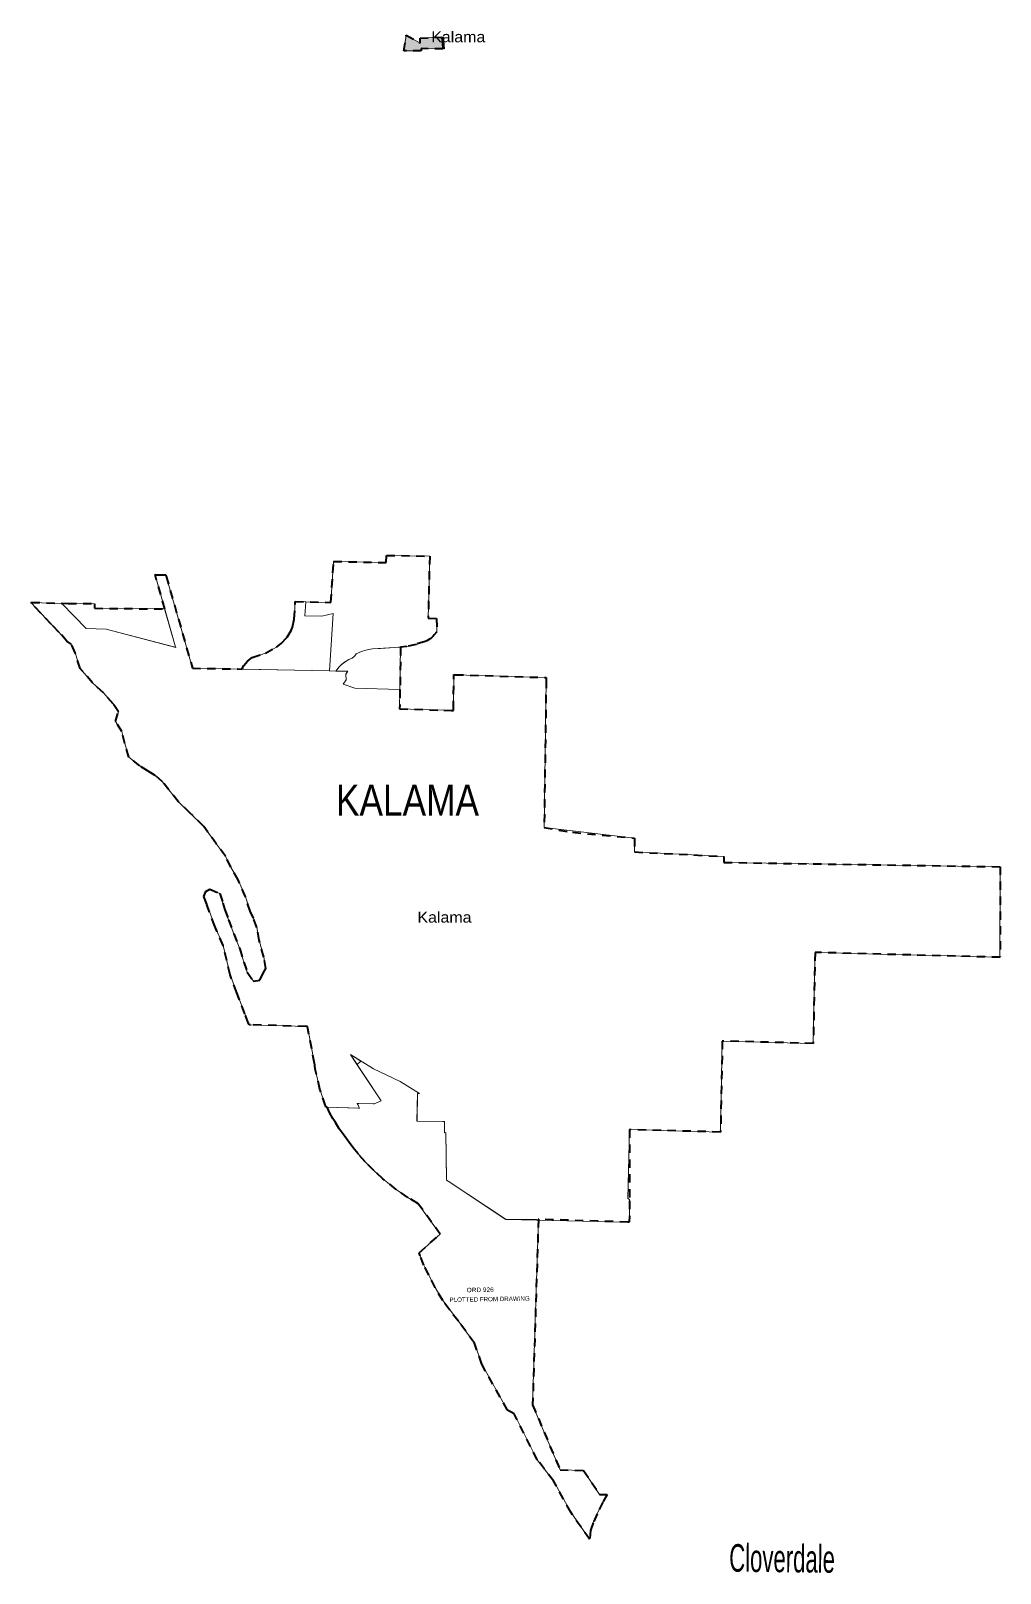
# Model space of a CAD drawing. Header units: feet. Extents: x -903180 to 1023491, y -707744 to 564635.
# Drawn here: x -473234 to -459168, y -550858 to -528486 of the extents above; entities that cross this region are included whole.
import ezdxf

# ---------------------------------------------------------------- set-up
doc = ezdxf.new("R2010")
doc.units = ezdxf.units.FT
doc.header["$LTSCALE"] = 80
doc.linetypes.add('SHORT_DASHED', pattern=[2.7, 1.5, -1.2])
for name, color, linetype, lineweight in [('1', 7, 'Continuous', 13), ('13', 7, 'SHORT_DASHED', 40), ('58', 7, 'Continuous', 13)]:
    doc.layers.add(name, color=color, linetype=linetype, lineweight=lineweight)
for name, color, linetype in [('14', 7, 'Continuous'), ('16', 7, 'Continuous'), ('36', 7, 'Continuous')]:
    doc.layers.add(name, color=color, linetype=linetype)

msp = doc.modelspace()

# ---------------------------------------------------------------- texts
at = {"layer": '1'}
for s, width, p in [('ORD 926', 1.1, (-466908.26, -546783.32)), ('PLOTTED FROM DRAWING', 1.05, (-467157.21, -546925.4))]:
    msp.add_text(s, height=64, rotation=1, dxfattribs=dict(at, width=width)).set_placement(p)
at = {"layer": '14', "width": 0.85}
msp.add_text('KALAMA', height=450, dxfattribs=at).set_placement((-468806, -539870.3))
at = {"layer": '16', "width": 0.6}
msp.add_text('Cloverdale', height=400, rotation=359.37, dxfattribs=at).set_placement((-463101.31, -550836.13))
at = {"layer": '36', "width": 1.1}
for p in [(-467423.89, -528651.62), (-467624.19, -541421.56)]:
    msp.add_text('Kalama', height=157.5, dxfattribs=at).set_placement(p)

# ---------------------------------------------------------------- hatches: boundary and pattern name
at = {"layer": '58'}
msp.add_hatch(color=256, dxfattribs=at).paths.add_polyline_path([(-467786.44, -528547.54), (-467585.52, -528663.54), (-467586.3, -528592.54), (-467246.77, -528574.75), (-467230.39, -528748.97), (-467568.34, -528743.07), (-467567.67, -528777.33), (-467818.73, -528777.28)])

# ---------------------------------------------------------------- linework, layer by layer
at = {"layer": '13'}
msp.add_line((-471650.49, -539148.65), (-471809.19, -539019.64), dxfattribs=at)
msp.add_lwpolyline([(-467567.67, -528777.33), (-467818.73, -528777.28), (-467786.44, -528547.54), (-467585.52, -528663.54), (-467586.3, -528592.54), (-467268.49, -528575.89), (-467258.92, -528685.23), (-467252.26, -528748.59), (-467568.34, -528743.07)], close=True, dxfattribs=at)
for points in [[(-471809.19, -539019.64), (-471869.7, -538823.35), (-471912.82, -538649.63), (-472004.88, -538504.55), (-471960.72, -538363.48), (-472037.62, -538248.92), (-472181.31, -538086.27), (-472337.6, -537943.3), (-472518.08, -537735.45), (-472591.7, -537506.69), (-472646.33, -537384.76), (-472711.17, -537338.74), (-472825.74, -537209.03), (-472938.64, -537091.4), (-473223, -536788), (-473233.5, -536776.36), (-473223, -536776.7), (-472689.5, -536791.86), (-472310.34, -536795.13), (-472309.16, -536862.14), (-471290, -536870.92), (-471425.54, -536394.05), (-471431.21, -536374.1), (-471413, -536374.56), (-471297, -536377.54), (-471274.14, -536378.12), (-471268.47, -536398.05), (-470889.36, -537731.91), (-470172.74, -537743.4), (-470141.45, -537692.29), (-470088.3, -537630.16), (-470019.62, -537577.56), (-469830.35, -537512.44), (-469670.16, -537425.09), (-469602.3, -537372.82), (-469515.24, -537283.03), (-469456.18, -537184.5), (-469436.38, -537135.33), (-469410.16, -537021.17), (-469396.06, -536765.45), (-468880.71, -536777.04), (-468840.31, -536181.75), (-468079.65, -536197.91), (-468072.6, -536094.04), (-467446.07, -536107.35), (-467468.04, -537007.56), (-467347.94, -537010.11), (-467341.82, -537205.22), (-467383.11, -537246.05), (-467397.58, -537266), (-467412.79, -537283.45), (-467429.32, -537298.83), (-467447.37, -537312.38), (-467487.24, -537333.51), (-467511.98, -537341.98), (-467642.64, -537385.37), (-467778.43, -537415.41), (-467868.26, -537424.97), (-467877.33, -538039.91), (-467881.48, -538319.97), (-467241.71, -538340.27), (-467240.34, -538340.31), (-467130.58, -538343.79), (-467101.76, -538344.71), (-467101.46, -538324.43), (-467094.35, -537844.69), (-467094.05, -537824.69), (-467074.05, -537825.33), (-465774.76, -537866.64), (-465754.53, -537867.28), (-465755.06, -537902.41), (-465784.64, -540043.66), (-465372.56, -540111.09), (-464472.32, -540197), (-464474.05, -540397.13), (-463177.27, -540462.7), (-463177.6, -540548.33), (-459167.71, -540610.9), (-459170.12, -541924.58), (-461854.21, -541854.21), (-461879.9, -543174), (-463199.48, -543139.4), (-463225.17, -544459.19), (-464544.75, -544424.59), (-464548.08, -545458.96), (-464548.81, -545766.51)], [(-464548.81, -545766.51), (-464568.81, -545766.06), (-465868.16, -545725.37), (-465952.07, -548416.87), (-465553.93, -549359.76), (-465212.46, -549367.06), (-464979.84, -549716.59), (-464869.39, -549716.59), (-464935.28, -549826.96), (-465015.22, -549998.06), (-465075.58, -550130.03), (-465112.14, -550237.34), (-465125.41, -550367.54), (-465400.01, -549975.93), (-465647.23, -549519.99), (-465884.04, -549212.67), (-466218.63, -548547.11), (-466315.77, -548493.89), (-466691.4, -547826.25), (-466794.72, -547522.14), (-467030.06, -547203.57), (-467155.53, -547045.43), (-467255.09, -546905.41), (-467368.11, -546716.93), (-467459.6, -546533.84), (-467529.56, -546391.13), (-467586.07, -546253.81), (-467599.65, -546211.92), (-467292.09, -545939.83), (-467615.56, -545494.72), (-467760.98, -545408.35), (-467933.19, -545292.57), (-468124.24, -545136.4), (-468256.1, -545017.93), (-468382.57, -544891.38), (-468484.82, -544775.6), (-468554.78, -544688.09), (-468625.07, -544598.78), (-468687.84, -544508.4), (-468760.37, -544411.64), (-468811.4, -544320.26), (-468849.01, -544263.82), (-468894.67, -544185.87), (-468933.83, -544099.36), (-468950.76, -544098.82), (-468957.58, -544078.72), (-469039.45, -543837.45), (-469101.15, -543564.68), (-469110.67, -543503.88), (-469113.65, -543484.85), (-469117.66, -543463.88), (-469214.92, -542955.19), (-469219.79, -542929.68), (-469238.74, -542929.08), (-470044.93, -542903.46), (-470065.22, -542902.81), (-470073.05, -542882.82), (-470127.9, -542742.77), (-470243.45, -542438.58), (-470340.3, -542181.06), (-470444.26, -541752.9), (-470564.57, -541474.63), (-470681.67, -541154.36), (-470722.51, -541040.86), (-470694.39, -540969.51), (-470635.31, -540937.16), (-470490.74, -540999.58), (-470446.59, -541137.24), (-470417.3, -541234.35), (-470365.36, -541380.26), (-470286.99, -541583.09), (-470201.07, -541802.19), (-470142.44, -541994.41), (-470094.45, -542138.19), (-470001.98, -542269.26), (-469911.43, -542257.89), (-469862.35, -542155.07), (-469822.33, -542088.08), (-469853.6, -541920.73), (-469918.8, -541678.18), (-469955.5, -541490.62), (-470004.49, -541355.49), (-470052, -541257.05), (-470119, -541046.05), (-470223, -540803.05), (-470331, -540615.05), (-470410.5, -540459.35), (-470538.26, -540282.33), (-470725.37, -540026.16), (-470924.23, -539829.8), (-471093.91, -539664.37), (-471326.23, -539376.79), (-471427.87, -539285.56), (-471530.31, -539222.38), (-471650.49, -539148.65)]]:
    msp.add_lwpolyline(points, dxfattribs=at)
at = {"layer": '58'}
for points in [[(-467786.44, -528547.54), (-467585.52, -528663.54), (-467586.3, -528592.54), (-467246.77, -528574.75), (-467230.39, -528748.97), (-467568.34, -528743.07), (-467567.67, -528777.33), (-467818.73, -528777.28)], [(-469012.35, -536974.27), (-469255.18, -536969.11), (-469243.17, -536769.33), (-468880.71, -536777.04), (-468840.31, -536181.75), (-468079.65, -536197.91), (-468072.6, -536094.04), (-467446.07, -536107.35), (-467468.04, -537007.56), (-467347.94, -537010.11), (-467341.82, -537205.22), (-467412.79, -537283.45), (-467447.37, -537312.38), (-467511.98, -537341.98), (-467642.64, -537385.37), (-467778.43, -537415.41), (-467958.19, -537433.16), (-467958.19, -537433.16), (-468276.39, -537451.35), (-468304.95, -537455.41), (-468370.75, -537469.68), (-468435.87, -537491.13), (-468511.4, -537525.14), (-468531.15, -537550), (-468543.33, -537562.84), (-468570.36, -537583.59), (-468605.52, -537600.1), (-468619.61, -537606.32), (-468658.69, -537626.91), (-468696.51, -537652.24), (-468731.48, -537681.36), (-468763.21, -537713.99), (-468790.58, -537748.75), (-468790.58, -537748.75), (-468806.74, -537772.58), (-468900.9, -537770.43), (-468847.62, -536938.02), (-469012.35, -536974.27)], [(-472309.16, -536862.14), (-471292.88, -536870.9), (-471137.62, -537407.05), (-471131.36, -537429.06), (-472142, -537163.05), (-472429, -537154.05), (-472783, -536791.05), (-472310.34, -536795.13)], [(-468900.9, -537770.43), (-470172.74, -537743.4), (-470141.45, -537692.29), (-470088.3, -537630.16), (-470019.62, -537577.56), (-470019.62, -537577.56), (-469830.35, -537512.44), (-469670.16, -537425.09), (-469602.3, -537372.82), (-469515.24, -537283.03), (-469456.18, -537184.5), (-469436.38, -537135.33), (-469436.38, -537135.33), (-469410.16, -537021.17), (-469410.16, -537021.17), (-469410.16, -537021.17), (-469396.06, -536765.45), (-469243.17, -536769.33), (-469255.18, -536969.11), (-469012.35, -536974.27), (-468847.62, -536938.02)], [(-467877.33, -538039.91), (-468534.11, -538019.03), (-468701, -537964.05), (-468659, -537901.05), (-468664, -537817.05), (-468634.34, -537775.7), (-468806.74, -537772.58), (-468763.21, -537713.99), (-468731.48, -537681.36), (-468658.69, -537626.91), (-468619.61, -537606.32), (-468570.36, -537583.59), (-468543.33, -537562.84), (-468531.15, -537550), (-468511.4, -537525.14), (-468435.87, -537491.13), (-468370.75, -537469.68), (-468304.95, -537455.41), (-468276.39, -537451.35), (-468276.39, -537451.35), (-468158.44, -537445.69), (-467958.19, -537433.16), (-467868.26, -537424.97)], [(-467030.06, -547203.57), (-467255.09, -546905.41), (-467368.11, -546716.93), (-467459.6, -546533.84), (-467529.56, -546391.13), (-467586.07, -546253.81), (-467599.65, -546211.92), (-467292.09, -545939.83), (-467615.56, -545494.72), (-467760.98, -545408.35), (-467933.19, -545292.57), (-468124.24, -545136.4), (-468256.1, -545017.93), (-468382.57, -544891.38), (-468484.82, -544775.6), (-468625.07, -544598.78), (-468687.84, -544508.4), (-468760.37, -544411.64), (-468811.4, -544320.26), (-468849.01, -544263.82), (-468894.67, -544185.87), (-468933.83, -544099.36), (-468462.17, -544114.36), (-468496.45, -544043.24), (-468474.11, -544043.95), (-468250.27, -544051.07), (-468151.52, -544004.89), (-468168.99, -543978.52), (-468595.34, -543334.6), (-468531.39, -543373.87), (-468261.95, -543541.01), (-467874.29, -543724.85), (-467874.29, -543724.85), (-467874.29, -543724.85), (-467594.11, -543902.59), (-467624.24, -543902.13), (-467630.17, -544302.09), (-467615.79, -544302.31), (-467254.79, -544307.71), (-467230.22, -544308.08), (-467230.51, -544328.01), (-467232.63, -544471.1), (-467211.31, -544467), (-467199.53, -545157.74), (-467179.54, -545170.98), (-466337.44, -545725.94), (-465868.16, -545725.37), (-465952.07, -548416.87), (-465553.93, -549359.76), (-465212.46, -549367.06), (-464979.84, -549716.59), (-464869.39, -549716.59), (-464935.28, -549826.96), (-465015.22, -549998.06), (-465075.58, -550130.03), (-465112.14, -550237.34), (-465125.41, -550367.54), (-465400.01, -549975.93), (-465647.23, -549519.99), (-465884.04, -549212.67), (-466218.63, -548547.11), (-466315.77, -548493.89), (-466691.4, -547826.25), (-466794.72, -547522.14)], [(-468497, -543479.78), (-468595.34, -543334.6), (-468444.25, -543429.36)]]:
    msp.add_lwpolyline(points, close=True, dxfattribs=at)
for points in [[(-472711.17, -537338.74), (-472825.74, -537209.03), (-472938.64, -537091.4), (-473223, -536788), (-473233.5, -536776.36), (-473223, -536776.7), (-472783, -536791.05), (-472429, -537154.05), (-472142, -537163.05), (-471159, -537421.79), (-471131.36, -537429.06), (-471137.62, -537407.05), (-471425.54, -536394.05), (-471431.21, -536374.1), (-471413, -536374.56), (-471297, -536377.54), (-471274.14, -536378.12), (-471268.47, -536398.05), (-470889.36, -537731.91), (-468655.86, -537775.28), (-468634.34, -537775.7), (-468648.66, -537795.67), (-468664, -537817.05), (-468659, -537901.05), (-468701, -537964.05), (-468534.11, -538019.03), (-467877.33, -538039.91), (-467881.48, -538319.97), (-467241.71, -538340.27), (-467240.34, -538340.31), (-467130.58, -538343.79), (-467101.76, -538344.71), (-467101.46, -538324.43), (-467094.35, -537844.69), (-467094.05, -537824.69), (-467074.05, -537825.33), (-465774.76, -537866.64), (-465754.53, -537867.28), (-465755.06, -537902.41), (-465784.64, -540043.66), (-464472.32, -540197), (-464474.05, -540397.13), (-463177.27, -540462.7), (-463177.6, -540548.33), (-459167.71, -540610.9), (-459170.12, -541924.58), (-461854.21, -541854.21), (-461879.9, -543174), (-463199.48, -543139.4), (-463225.17, -544459.19), (-464544.75, -544424.59), (-464568.19, -545425.81), (-464548.03, -545439.06), (-464548.08, -545458.96), (-464548.76, -545748.22), (-464548.81, -545766.51), (-464568.81, -545766.06), (-466337.44, -545725.94), (-466341.91, -545725.84), (-466377.44, -545702.3), (-467179.54, -545170.98), (-467199.53, -545157.74), (-467199.88, -545137.06), (-467211.31, -544467)], [(-467211.31, -544467), (-467232.63, -544471.1), (-467230.51, -544328.01), (-467230.22, -544308.08), (-467254.79, -544307.71), (-467615.79, -544302.31), (-467630.17, -544302.09), (-467629.87, -544282.01), (-467624.24, -543902.13), (-467594.11, -543902.59), (-467874.29, -543724.85), (-468261.95, -543541.01), (-468531.39, -543373.87), (-468573.91, -543347.76), (-468595.34, -543334.6), (-468580.6, -543357.32), (-468534.52, -543426.57), (-468168.99, -543978.52), (-468151.52, -544004.89), (-468175.74, -544016.21), (-468227.25, -544040.31), (-468250.27, -544051.07), (-468267.25, -544050.53), (-468474.11, -544043.95), (-468496.45, -544043.24), (-468484.47, -544068.1), (-468471.71, -544094.57), (-468462.17, -544114.36), (-468482.07, -544113.72), (-468933.83, -544099.36), (-468950.76, -544098.82), (-468957.58, -544078.72), (-469039.45, -543837.45), (-469101.15, -543564.68), (-469110.67, -543503.88), (-469113.65, -543484.85), (-469117.66, -543463.88), (-469214.92, -542955.19), (-469219.79, -542929.68), (-469238.74, -542929.08), (-470044.93, -542903.46), (-470065.22, -542902.81), (-470073.05, -542882.82), (-470127.9, -542742.77), (-470243.45, -542438.58), (-470340.3, -542181.06), (-470444.26, -541752.9), (-470564.57, -541474.63), (-470681.67, -541154.36), (-470722.51, -541040.86), (-470694.39, -540969.51), (-470635.31, -540937.16), (-470490.74, -540999.58), (-470446.59, -541137.24), (-470417.3, -541234.35), (-470365.36, -541380.26), (-470286.99, -541583.09), (-470201.07, -541802.19), (-470142.44, -541994.41), (-470094.45, -542138.19), (-470001.98, -542269.26), (-469911.43, -542257.89), (-469862.35, -542155.07), (-469822.33, -542088.08), (-469853.6, -541920.73), (-469918.8, -541678.18), (-469955.5, -541490.62), (-470004.49, -541355.49), (-470052, -541257.05), (-470119, -541046.05), (-470223, -540803.05), (-470331, -540615.05), (-470410.5, -540459.35), (-470538.26, -540282.33), (-470725.37, -540026.16), (-470924.23, -539829.8), (-471093.91, -539664.37), (-471326.23, -539376.79), (-471427.87, -539285.56), (-471530.31, -539222.38), (-471650.49, -539148.65), (-471809.19, -539019.64), (-471869.7, -538823.35), (-471912.82, -538649.63), (-472004.88, -538504.55), (-471960.72, -538363.48), (-472037.62, -538248.92), (-472181.31, -538086.27), (-472337.6, -537943.3), (-472518.08, -537735.45), (-472591.7, -537506.69), (-472646.33, -537384.76), (-472711.17, -537338.74)]]:
    msp.add_lwpolyline(points, dxfattribs=at)

msp.set_redraw_order([(e.dxf.handle, doc.entitydb.next_handle()) for e in msp.query("TEXT MTEXT ATTDEF DIMENSION ARC_DIMENSION")])  # texts and dimensions are drawn at this point

doc.saveas('drawing.dxf')
